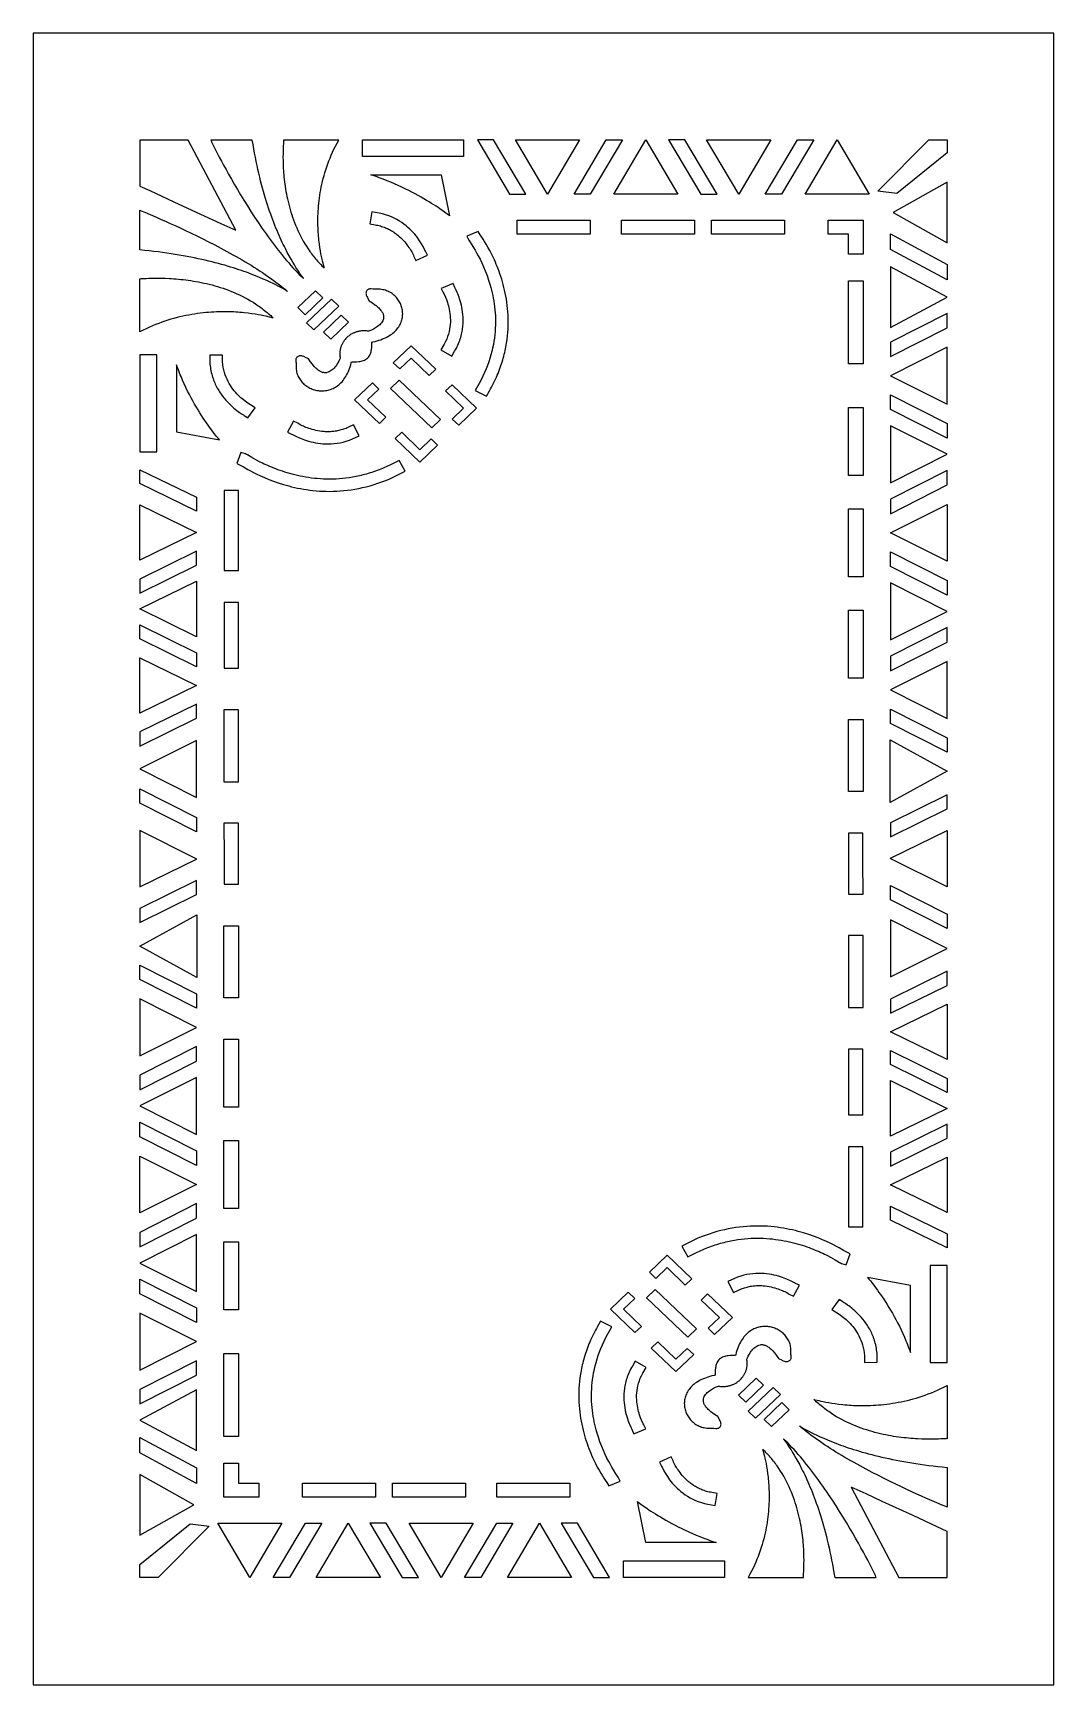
# Model space of a CAD drawing. Extents: x -191 to 191, y -309 to 309.
import ezdxf

# ---------------------------------------------------------------- set-up
doc = ezdxf.new("R2010")
doc.units = 0
doc.layers.add('LAYER_1', color=18, linetype='CONTINUOUS')

msp = doc.modelspace()

# ---------------------------------------------------------------- linework, layer by layer
at = {"layer": 'LAYER_1'}
for points in [[(-191, -309), (191, -309), (191, 309), (-191, 309)], [(-132.98, 268.98), (-150.98, 268.98), (-150.98, 251.77), (-147.25, 250.04), (-138.31, 245.9), (-126.73, 240.55), (-120.75, 237.8), (-115.07, 235.2)], [(-89.78, 217.18), (-89.84, 217.27), (-89.97, 217.45), (-90.43, 218.09), (-90.76, 218.54), (-91.14, 219.09), (-91.58, 219.73), (-92.07, 220.47), (-92.61, 221.3), (-93.19, 222.23), (-93.81, 223.26), (-94.46, 224.39), (-95.14, 225.61), (-95.86, 226.94), (-96.59, 228.36), (-96.97, 229.11), (-97.35, 229.89), (-97.73, 230.69), (-98.12, 231.52), (-98.51, 232.38), (-98.9, 233.26), (-99.29, 234.16), (-99.69, 235.1), (-100.09, 236.06), (-100.48, 237.04), (-100.88, 238.06), (-101.28, 239.1), (-101.68, 240.16), (-102.07, 241.26), (-102.46, 242.38), (-102.86, 243.53), (-103.24, 244.7), (-103.63, 245.9), (-104.01, 247.14), (-104.39, 248.39), (-104.76, 249.68), (-105.13, 250.99), (-105.49, 252.34), (-105.84, 253.71), (-106.19, 255.1), (-106.53, 256.53), (-106.87, 257.99), (-107.19, 259.47), (-107.51, 260.98), (-107.82, 262.53), (-108.12, 264.1), (-108.41, 265.7), (-108.68, 267.33), (-108.95, 268.98), (-124.49, 268.98), (-124.41, 268.76), (-124.23, 268.35), (-123.96, 267.76), (-123.59, 267.01), (-123.14, 266.1), (-122.61, 265.05), (-121.99, 263.85), (-121.3, 262.53), (-120.53, 261.09), (-119.69, 259.55), (-118.78, 257.9), (-117.81, 256.16), (-116.78, 254.34), (-115.69, 252.45), (-114.54, 250.5), (-113.34, 248.5), (-112.09, 246.46), (-110.8, 244.38), (-109.47, 242.28), (-108.09, 240.16), (-106.69, 238.04), (-105.97, 236.99), (-105.25, 235.93), (-104.51, 234.88), (-103.78, 233.83), (-103.03, 232.79), (-102.28, 231.76), (-101.53, 230.73), (-100.76, 229.72), (-100, 228.71), (-99.23, 227.72), (-98.45, 226.74), (-97.67, 225.77), (-96.89, 224.82), (-96.11, 223.89), (-95.32, 222.98), (-94.53, 222.08), (-93.74, 221.21), (-92.95, 220.35), (-92.16, 219.52), (-91.37, 218.71), (-90.57, 217.93)], [(-76.63, 268.98), (-97.27, 268.98), (-97.26, 268.85), (-97.28, 268.56), (-97.34, 267.53), (-97.38, 266.79), (-97.42, 265.93), (-97.45, 264.93), (-97.47, 263.83), (-97.48, 262.61), (-97.46, 261.28), (-97.42, 259.86), (-97.35, 258.36), (-97.3, 257.57), (-97.24, 256.77), (-97.17, 255.95), (-97.1, 255.11), (-97.01, 254.25), (-96.9, 253.38), (-96.79, 252.5), (-96.66, 251.6), (-96.52, 250.68), (-96.36, 249.76), (-96.19, 248.82), (-96.01, 247.88), (-95.81, 246.92), (-95.59, 245.96), (-95.35, 244.99), (-95.1, 244.01), (-94.82, 243.03), (-94.53, 242.04), (-94.22, 241.05), (-93.89, 240.06), (-93.53, 239.06), (-93.16, 238.07), (-92.76, 237.07), (-92.34, 236.08), (-91.9, 235.09), (-91.43, 234.1), (-90.94, 233.11), (-90.42, 232.13), (-89.88, 231.15), (-89.31, 230.19), (-88.72, 229.22), (-88.09, 228.27), (-87.44, 227.33), (-87.1, 226.86), (-86.76, 226.39), (-86.41, 225.93), (-86.05, 225.47), (-85.68, 225.02), (-85.31, 224.56), (-84.92, 224.11), (-84.54, 223.67), (-84.14, 223.22), (-83.73, 222.78), (-83.32, 222.35), (-82.9, 221.91), (-82.47, 221.49), (-82.03, 221.06), (-82.05, 221.17), (-82.11, 221.41), (-82.33, 222.27), (-82.49, 222.88), (-82.67, 223.6), (-82.86, 224.43), (-83.06, 225.36), (-83.26, 226.4), (-83.47, 227.53), (-83.66, 228.76), (-83.85, 230.08), (-83.93, 230.77), (-84.01, 231.48), (-84.09, 232.21), (-84.16, 232.97), (-84.22, 233.74), (-84.28, 234.53), (-84.32, 235.34), (-84.36, 236.16), (-84.38, 237.01), (-84.4, 237.87), (-84.41, 238.74), (-84.4, 239.64), (-84.38, 240.54), (-84.35, 241.47), (-84.3, 242.4), (-84.24, 243.35), (-84.16, 244.32), (-84.07, 245.29), (-83.96, 246.28), (-83.84, 247.28), (-83.69, 248.3), (-83.53, 249.32), (-83.35, 250.35), (-83.15, 251.39), (-82.92, 252.45), (-82.68, 253.51), (-82.41, 254.57), (-82.12, 255.65), (-81.81, 256.73), (-81.47, 257.82), (-81.11, 258.92), (-80.73, 260.02), (-80.31, 261.13), (-79.87, 262.24), (-79.41, 263.36), (-78.91, 264.48), (-78.39, 265.6), (-77.83, 266.73), (-77.25, 267.85)], [(-29.95, 269), (-29.95, 262.86), (-67.69, 262.86), (-67.69, 269)], [(-6.59, 248.76), (-18.67, 269), (-19.9, 269), (-24.74, 269), (-12.68, 248.76)], [(1.47, 248.76), (1.46, 248.76), (-10.52, 269), (1.46, 269), (1.47, 269), (1.47, 269), (13.45, 269), (1.47, 248.76)], [(11.42, 248.76), (23.49, 269), (24.73, 269), (29.56, 269), (17.51, 248.76)], [(38.31, 248.76), (26.33, 248.76), (38.31, 269), (50.3, 248.76)], [(64.97, 248.76), (52.9, 269), (51.66, 269), (46.83, 269), (58.88, 248.76)], [(64.97, 248.76), (52.9, 269), (51.66, 269), (46.83, 269), (58.88, 248.76)], [(73.03, 248.76), (73.03, 248.76), (61.05, 269), (73.03, 269), (73.03, 269), (73.03, 269), (85.02, 269), (73.03, 248.76)], [(82.99, 248.76), (95.06, 269), (96.3, 269), (101.13, 269), (89.07, 248.76)], [(109.88, 248.76), (97.9, 248.76), (109.88, 269), (121.87, 248.76)], [(144.17, 269), (151, 269), (151, 264.13), (132.16, 248.94), (125.06, 249.81)], [(-35.13, 240.65), (-35.8, 241.14), (-36.53, 241.67), (-37.52, 242.37), (-38.74, 243.21), (-39.44, 243.68), (-40.19, 244.18), (-41, 244.7), (-41.86, 245.25), (-42.77, 245.81), (-43.73, 246.39), (-44.74, 246.99), (-45.79, 247.6), (-46.89, 248.22), (-48.03, 248.84), (-49.21, 249.47), (-50.44, 250.1), (-51.7, 250.73), (-53, 251.36), (-54.33, 251.98), (-55.7, 252.59), (-57.1, 253.18), (-58.54, 253.77), (-60, 254.33), (-61.49, 254.88), (-62.25, 255.15), (-63.01, 255.41), (-63.78, 255.66), (-64.55, 255.9), (-38.3, 255.9)], [(130.81, 241.86), (130.81, 241.86), (151, 230.5), (151, 241.86), (151, 241.86), (151, 241.86), (151, 253.22), (130.81, 241.86)], [(-95.74, 212.3), (-95.84, 212.35), (-96.03, 212.46), (-96.72, 212.87), (-97.81, 213.5), (-98.51, 213.88), (-99.31, 214.31), (-100.21, 214.78), (-101.21, 215.28), (-102.32, 215.81), (-103.53, 216.38), (-104.85, 216.96), (-106.27, 217.57), (-107.8, 218.2), (-109.44, 218.84), (-110.31, 219.16), (-111.19, 219.49), (-112.11, 219.81), (-113.05, 220.14), (-114.02, 220.47), (-115.02, 220.8), (-116.05, 221.13), (-117.1, 221.45), (-118.18, 221.78), (-119.29, 222.1), (-120.43, 222.42), (-121.59, 222.74), (-122.79, 223.06), (-124.01, 223.37), (-125.26, 223.68), (-126.54, 223.98), (-127.85, 224.28), (-129.19, 224.58), (-130.55, 224.86), (-131.95, 225.14), (-133.37, 225.42), (-134.83, 225.69), (-136.31, 225.94), (-137.82, 226.2), (-139.36, 226.44), (-140.93, 226.67), (-142.53, 226.89), (-144.16, 227.11), (-145.82, 227.31), (-147.51, 227.5), (-149.23, 227.68), (-150.98, 227.85), (-151, 242.7), (-150.48, 242.47), (-149.18, 241.93), (-147.19, 241.08), (-144.59, 239.96), (-143.08, 239.3), (-141.45, 238.58), (-139.72, 237.8), (-137.87, 236.97), (-135.94, 236.08), (-133.93, 235.13), (-131.85, 234.14), (-129.71, 233.1), (-127.52, 232.02), (-125.29, 230.9), (-123.03, 229.74), (-120.75, 228.54), (-118.46, 227.31), (-116.18, 226.05), (-115.04, 225.41), (-113.91, 224.76), (-112.78, 224.1), (-111.66, 223.44), (-110.55, 222.78), (-109.44, 222.1), (-108.35, 221.43), (-107.27, 220.74), (-106.21, 220.06), (-105.15, 219.37), (-104.12, 218.67), (-103.1, 217.97), (-102.1, 217.27), (-101.12, 216.57), (-100.16, 215.86), (-99.23, 215.15), (-98.32, 214.44), (-97.43, 213.73), (-96.57, 213.01)], [(-45.08, 229.18), (-45.65, 230.17), (-46.34, 231.27), (-46.75, 231.86), (-47.2, 232.47), (-47.68, 233.09), (-48.2, 233.72), (-48.76, 234.36), (-49.37, 235), (-50.01, 235.64), (-50.7, 236.28), (-51.44, 236.9), (-52.22, 237.51), (-53.05, 238.1), (-53.93, 238.67), (-54.85, 239.21), (-55.83, 239.72), (-56.86, 240.19), (-57.93, 240.62), (-59.06, 241.01), (-60.24, 241.35), (-61.47, 241.63), (-64.2, 242.12), (-65.01, 237.61), (-62.98, 237.27), (-62.47, 237.18), (-61.97, 237.07), (-61.49, 236.95), (-61.02, 236.82), (-60.56, 236.68), (-60.11, 236.53), (-59.67, 236.38), (-59.24, 236.21), (-58.82, 236.04), (-58.41, 235.85), (-58.02, 235.66), (-57.63, 235.47), (-57.25, 235.26), (-56.88, 235.05), (-56.52, 234.84), (-56.17, 234.62), (-55.82, 234.39), (-55.49, 234.16), (-55.16, 233.92), (-54.85, 233.68), (-54.54, 233.43), (-54.24, 233.18), (-53.96, 232.94), (-53.39, 232.42), (-52.86, 231.9), (-52.37, 231.38), (-51.91, 230.85), (-51.48, 230.33), (-51.08, 229.82), (-50.71, 229.31), (-50.37, 228.82), (-50.07, 228.35), (-49.79, 227.9), (-49.54, 227.48), (-49.32, 227.09), (-48.95, 226.38), (-48.69, 225.84), (-48.49, 225.4), (-47.71, 223.91), (-43.43, 225.95), (-44.16, 227.34), (-44.34, 227.73)], [(17.51, 233.79), (-9.89, 233.79), (-9.89, 238.94), (17.51, 238.94)], [(56.52, 233.79), (29.18, 233.79), (29.18, 238.94), (56.52, 238.94)], [(90.21, 233.79), (62.82, 233.79), (62.82, 238.94), (90.21, 238.94)], [(114.16, 233.79), (106.47, 233.79), (106.47, 238.94), (119.55, 238.94), (119.55, 226.28), (114.16, 226.28)], [(-13.25, 198.34), (-13.2, 199.64), (-13.18, 200.93), (-13.2, 202.2), (-13.24, 203.45), (-13.32, 204.68), (-13.42, 205.9), (-13.55, 207.1), (-13.7, 208.28), (-13.88, 209.44), (-14.08, 210.57), (-14.3, 211.69), (-14.54, 212.79), (-14.79, 213.86), (-15.07, 214.92), (-15.35, 215.94), (-15.65, 216.95), (-15.97, 217.93), (-16.29, 218.89), (-16.62, 219.82), (-16.96, 220.73), (-17.31, 221.62), (-17.66, 222.47), (-18.01, 223.3), (-18.37, 224.11), (-18.73, 224.88), (-19.09, 225.63), (-19.45, 226.36), (-20.14, 227.7), (-20.81, 228.94), (-21.45, 230.05), (-22.04, 231.03), (-22.57, 231.88), (-23.02, 232.6), (-23.65, 233.55), (-24.43, 234.79), (-28.67, 233.03), (-27.94, 231.51), (-27.72, 231.16), (-27.09, 230.2), (-26.16, 228.74), (-25.62, 227.83), (-25.03, 226.79), (-24.4, 225.65), (-23.75, 224.39), (-23.09, 223.02), (-22.43, 221.55), (-21.77, 219.99), (-21.13, 218.33), (-20.53, 216.57), (-19.96, 214.73), (-19.69, 213.78), (-19.44, 212.81), (-19.2, 211.82), (-18.98, 210.81), (-18.78, 209.78), (-18.6, 208.73), (-18.44, 207.67), (-18.3, 206.59), (-18.18, 205.49), (-18.08, 204.37), (-18.02, 203.24), (-17.97, 202.09), (-17.96, 200.93), (-17.98, 199.76), (-18.03, 198.57), (-18.1, 197.36), (-18.22, 196.14), (-18.36, 194.91), (-18.55, 193.67), (-18.77, 192.42), (-19.03, 191.15), (-19.33, 189.87), (-19.67, 188.59), (-20.05, 187.29), (-20.48, 185.98), (-20.95, 184.66), (-21.47, 183.34), (-22.04, 182), (-22.65, 180.66), (-23.32, 179.31), (-24.04, 177.95), (-25.52, 175.33), (-21.35, 173.14), (-20.22, 175.1), (-19.81, 175.84), (-19.41, 176.57), (-19.03, 177.31), (-18.66, 178.04), (-18.3, 178.77), (-17.96, 179.5), (-17.63, 180.23), (-17.32, 180.96), (-17.02, 181.69), (-16.73, 182.41), (-16.45, 183.13), (-16.19, 183.85), (-15.94, 184.57), (-15.7, 185.28), (-15.47, 185.99), (-15.26, 186.71), (-15.05, 187.41), (-14.86, 188.12), (-14.68, 188.82), (-14.51, 189.52), (-14.35, 190.22), (-14.21, 190.91), (-14.07, 191.6), (-13.94, 192.29), (-13.83, 192.99), (-13.63, 194.34), (-13.46, 195.69), (-13.34, 197.02)], [(129.78, 233.83), (151, 222.39), (151, 221.22), (151, 216.64), (129.78, 228.07)], [(-150.98, 197.24), (-150.98, 217.1), (-150.85, 217.1), (-150.55, 217.11), (-149.47, 217.17), (-148.71, 217.21), (-147.81, 217.25), (-146.78, 217.28), (-145.62, 217.3), (-144.36, 217.3), (-142.98, 217.29), (-141.51, 217.25), (-139.94, 217.18), (-139.13, 217.13), (-138.29, 217.08), (-137.44, 217.01), (-136.57, 216.93), (-135.68, 216.85), (-134.77, 216.75), (-133.85, 216.64), (-132.92, 216.52), (-131.97, 216.38), (-131.01, 216.23), (-130.04, 216.07), (-129.05, 215.89), (-128.06, 215.69), (-127.06, 215.48), (-126.05, 215.25), (-125.04, 215.01), (-124.02, 214.75), (-122.99, 214.47), (-121.96, 214.17), (-120.93, 213.85), (-119.9, 213.51), (-118.86, 213.15), (-117.83, 212.76), (-116.8, 212.36), (-115.77, 211.93), (-114.74, 211.48), (-113.71, 211.01), (-112.69, 210.51), (-111.68, 209.99), (-110.67, 209.44), (-109.67, 208.87), (-108.68, 208.27), (-107.7, 207.64), (-106.73, 206.98), (-106.25, 206.65), (-105.78, 206.3), (-105.3, 205.95), (-104.83, 205.59), (-104.36, 205.22), (-103.9, 204.84), (-103.44, 204.46), (-102.98, 204.07), (-102.53, 203.67), (-102.08, 203.27), (-101.63, 202.86), (-101.19, 202.43), (-101.31, 202.45), (-101.56, 202.51), (-102.45, 202.73), (-103.08, 202.88), (-103.83, 203.05), (-104.69, 203.23), (-105.66, 203.42), (-106.74, 203.62), (-107.92, 203.81), (-109.19, 204), (-110.56, 204.18), (-112.02, 204.34), (-112.78, 204.42), (-113.56, 204.48), (-114.36, 204.54), (-115.18, 204.59), (-116.02, 204.64), (-116.88, 204.67), (-117.76, 204.7), (-118.65, 204.72), (-119.56, 204.72), (-120.49, 204.71), (-121.43, 204.7), (-122.39, 204.66), (-123.37, 204.62), (-124.35, 204.56), (-125.36, 204.49), (-126.37, 204.4), (-127.4, 204.29), (-128.44, 204.17), (-129.49, 204.03), (-130.55, 203.88), (-131.62, 203.7), (-132.71, 203.51), (-133.8, 203.29), (-134.9, 203.06), (-136.01, 202.8), (-137.13, 202.52), (-138.26, 202.22), (-139.39, 201.9), (-140.53, 201.55), (-141.67, 201.18), (-142.82, 200.78), (-143.98, 200.36), (-145.14, 199.91), (-146.3, 199.43), (-147.47, 198.93), (-148.64, 198.39), (-149.81, 197.83)], [(129.78, 210.15), (129.78, 198.79), (151, 210.15), (129.78, 221.5)], [(-52.7, 204.41), (-52.74, 204.86), (-52.79, 205.29), (-52.87, 205.73), (-52.96, 206.16), (-53.08, 206.59), (-53.22, 207), (-53.38, 207.42), (-53.56, 207.82), (-53.75, 208.21), (-53.97, 208.6), (-54.2, 208.98), (-54.45, 209.34), (-54.72, 209.69), (-55.01, 210.03), (-55.31, 210.36), (-55.63, 210.68), (-55.97, 210.97), (-56.32, 211.26), (-56.68, 211.53), (-57.06, 211.78), (-57.46, 212.01), (-57.87, 212.22), (-58.29, 212.42), (-58.72, 212.59), (-59.17, 212.75), (-59.63, 212.88), (-60.1, 212.99), (-60.58, 213.07), (-61.08, 213.14), (-61.58, 213.17), (-62.09, 213.18), (-62.61, 213.17), (-63.07, 213.13), (-63.34, 213.16), (-63.7, 213.21), (-64.51, 213.29), (-64.96, 213.27), (-65.2, 213.23), (-65.43, 213.16), (-65.66, 213.05), (-65.88, 212.9), (-66.07, 212.71), (-66.21, 212.48), (-66.33, 212.2), (-66.4, 211.93), (-66.42, 211.65), (-66.41, 211.39), (-66.37, 211.13), (-66.3, 210.88), (-66.13, 210.43), (-65.91, 210.01), (-65.69, 209.63), (-65.25, 208.8), (-64.03, 208.04), (-63.08, 207.38), (-62.67, 207.06), (-62.28, 206.75), (-61.93, 206.44), (-61.61, 206.14), (-61.32, 205.84), (-61.06, 205.55), (-60.83, 205.26), (-60.62, 204.98), (-60.44, 204.71), (-60.29, 204.45), (-60.16, 204.19), (-60.05, 203.94), (-59.97, 203.69), (-59.9, 203.45), (-59.86, 203.22), (-59.83, 202.99), (-59.82, 202.77), (-59.83, 202.56), (-59.85, 202.34), (-59.89, 202.14), (-60, 201.72), (-60.17, 201.33), (-60.39, 200.94), (-60.66, 200.57), (-60.96, 200.22), (-61.3, 199.88), (-61.66, 199.55), (-62.05, 199.25), (-62.45, 198.96), (-62.85, 198.7), (-63.26, 198.46), (-63.66, 198.25), (-64.41, 197.89), (-65.05, 197.63), (-65.51, 197.48), (-65.62, 197.45), (-65.91, 197.5), (-66.19, 197.53), (-66.48, 197.56), (-66.76, 197.58), (-67.04, 197.59), (-67.32, 197.59), (-67.6, 197.58), (-67.88, 197.57), (-68.15, 197.54), (-68.42, 197.51), (-68.69, 197.47), (-68.96, 197.43), (-69.22, 197.37), (-69.49, 197.31), (-69.74, 197.24), (-70, 197.17), (-70.25, 197.08), (-70.5, 196.99), (-70.74, 196.9), (-70.99, 196.79), (-71.46, 196.57), (-71.91, 196.32), (-72.35, 196.04), (-72.77, 195.74), (-73.17, 195.42), (-73.56, 195.08), (-73.92, 194.72), (-74.25, 194.33), (-74.57, 193.93), (-74.86, 193.52), (-75, 193.3), (-75.13, 193.08), (-75.25, 192.86), (-75.36, 192.63), (-75.47, 192.4), (-75.58, 192.17), (-75.67, 191.93), (-75.76, 191.69), (-75.84, 191.45), (-75.91, 191.21), (-75.98, 190.96), (-76.04, 190.71), (-76.09, 190.45), (-76.13, 190.19), (-76.16, 189.94), (-76.19, 189.67), (-76.2, 189.41), (-76.21, 189.15), (-76.21, 188.88), (-76.2, 188.61), (-76.19, 188.34), (-76.16, 188.07), (-76.12, 187.79), (-76.08, 187.52), (-76.12, 187.37), (-76.29, 186.91), (-76.57, 186.29), (-76.96, 185.57), (-77.45, 184.79), (-77.72, 184.4), (-78.02, 184.02), (-78.33, 183.65), (-78.67, 183.3), (-79.02, 182.98), (-79.4, 182.7), (-79.78, 182.45), (-80.18, 182.24), (-80.59, 182.08), (-81.02, 181.97), (-81.23, 181.94), (-81.45, 181.92), (-81.68, 181.92), (-81.91, 181.93), (-82.14, 181.96), (-82.38, 182), (-82.63, 182.06), (-82.89, 182.15), (-83.15, 182.25), (-83.42, 182.37), (-83.69, 182.52), (-83.98, 182.69), (-84.27, 182.89), (-84.57, 183.11), (-84.87, 183.36), (-85.18, 183.64), (-85.5, 183.95), (-85.82, 184.29), (-86.49, 185.06), (-87.17, 185.96), (-87.98, 187.13), (-88.47, 187.35), (-88.84, 187.54), (-89.68, 187.96), (-90.16, 188.13), (-90.42, 188.19), (-90.69, 188.23), (-90.97, 188.24), (-91.26, 188.22), (-91.55, 188.15), (-91.84, 188.04), (-92.07, 187.9), (-92.28, 187.72), (-92.43, 187.52), (-92.55, 187.3), (-92.62, 187.08), (-92.66, 186.85), (-92.68, 186.43), (-92.65, 186.02), (-92.6, 185.64), (-92.52, 185.04), (-92.56, 184.61), (-92.57, 184.11), (-92.56, 183.63), (-92.52, 183.15), (-92.46, 182.68), (-92.37, 182.22), (-92.25, 181.77), (-92.12, 181.34), (-91.96, 180.91), (-91.77, 180.5), (-91.57, 180.09), (-91.35, 179.7), (-91.1, 179.33), (-90.84, 178.97), (-90.56, 178.62), (-90.27, 178.28), (-89.96, 177.96), (-89.63, 177.66), (-89.29, 177.37), (-88.93, 177.1), (-88.56, 176.84), (-88.18, 176.6), (-87.79, 176.38), (-87.39, 176.17), (-86.98, 175.98), (-86.56, 175.81), (-86.13, 175.66), (-85.69, 175.53), (-85.25, 175.41), (-84.8, 175.32), (-84.34, 175.25), (-83.88, 175.19), (-83.42, 175.16), (-82.95, 175.15), (-82.48, 175.16), (-82.01, 175.19), (-81.54, 175.24), (-81.07, 175.32), (-80.61, 175.42), (-80.14, 175.55), (-79.68, 175.69), (-79.22, 175.87), (-78.76, 176.06), (-78.31, 176.29), (-77.87, 176.54), (-77.43, 176.81), (-77, 177.11), (-76.59, 177.43), (-76.18, 177.79), (-75.78, 178.16), (-75.39, 178.57), (-75.02, 179), (-74.66, 179.46), (-74.31, 179.95), (-73.97, 180.47), (-73.66, 181.01), (-73.35, 181.58), (-73.07, 182.18), (-72.8, 182.81), (-72.55, 183.47), (-72.32, 184.16), (-72.1, 184.88), (-71.91, 185.63), (-71.83, 185.98), (-71.59, 185.98), (-70.82, 185.99), (-69.98, 186.02), (-69.11, 186.09), (-68.67, 186.15), (-68.23, 186.23), (-67.79, 186.33), (-67.37, 186.47), (-66.95, 186.64), (-66.55, 186.84), (-66.17, 187.09), (-65.82, 187.39), (-65.5, 187.73), (-65.23, 188.1), (-65, 188.49), (-64.82, 188.9), (-64.66, 189.33), (-64.54, 189.76), (-64.44, 190.2), (-64.36, 190.65), (-64.26, 191.51), (-64.22, 192.35), (-64.19, 193.38), (-63.83, 193.45), (-63.03, 193.63), (-62.27, 193.83), (-61.54, 194.05), (-60.84, 194.28), (-60.18, 194.54), (-59.54, 194.81), (-58.93, 195.1), (-58.36, 195.4), (-57.81, 195.72), (-57.29, 196.05), (-56.81, 196.39), (-56.35, 196.75), (-55.92, 197.11), (-55.51, 197.49), (-55.14, 197.88), (-54.79, 198.28), (-54.48, 198.69), (-54.18, 199.11), (-53.92, 199.53), (-53.68, 199.96), (-53.47, 200.39), (-53.29, 200.83), (-53.13, 201.28), (-53, 201.72), (-52.89, 202.17), (-52.8, 202.62), (-52.74, 203.07), (-52.71, 203.52), (-52.69, 203.97)], [(-82.56, 209.95), (-85.31, 212.58), (-91.94, 206.26), (-89.18, 203.63)], [(-38.44, 190.44), (-34.33, 188.15), (-33.24, 189.93), (-32.91, 190.51), (-32.6, 191.09), (-32.3, 191.67), (-32.03, 192.26), (-31.78, 192.84), (-31.55, 193.42), (-31.33, 194), (-31.14, 194.57), (-30.96, 195.15), (-30.8, 195.72), (-30.66, 196.29), (-30.53, 196.85), (-30.42, 197.41), (-30.33, 197.96), (-30.25, 198.51), (-30.18, 199.06), (-30.13, 199.6), (-30.09, 200.13), (-30.07, 200.66), (-30.06, 201.18), (-30.05, 201.7), (-30.06, 202.2), (-30.08, 202.72), (-30.15, 203.68), (-30.26, 204.63), (-30.39, 205.54), (-30.55, 206.42), (-30.74, 207.25), (-30.94, 208.05), (-31.16, 208.81), (-31.38, 209.53), (-31.61, 210.2), (-31.84, 210.83), (-32.07, 211.41), (-32.3, 211.95), (-32.71, 212.84), (-33.04, 213.51), (-33.22, 213.86), (-33.85, 215.26), (-38.23, 213.44), (-37.55, 211.95), (-37.35, 211.55), (-36.71, 210.19), (-36.33, 209.27), (-35.94, 208.16), (-35.75, 207.56), (-35.57, 206.93), (-35.4, 206.26), (-35.24, 205.55), (-35.11, 204.82), (-35, 204.07), (-34.91, 203.29), (-34.86, 202.49), (-34.83, 201.66), (-34.84, 200.82), (-34.89, 199.96), (-34.99, 199.08), (-35.13, 198.19), (-35.32, 197.29), (-35.56, 196.38), (-35.86, 195.46), (-36.22, 194.52), (-36.64, 193.59), (-37.13, 192.64)], [(114.16, 185.27), (114.16, 216.25), (119.55, 216.25), (119.55, 185.27)], [(-76.56, 206.86), (-79.32, 209.49), (-88.7, 200.54), (-85.94, 197.91)], [(129.78, 187.94), (151, 198.67), (151, 199.77), (151, 204.07), (129.78, 193.35)], [(-82.37, 197.14), (-79.62, 194.51), (-72.99, 200.83), (-75.75, 203.46)], [(-42.74, 180.93), (-40.31, 183.25), (-49.55, 192.03), (-56.21, 185.66), (-53.78, 183.35), (-49.54, 187.4)], [(-151, 152.3), (-144.62, 152.3), (-144.62, 188.63), (-151, 188.63)], [(-120.14, 188.55), (-124.89, 188.49), (-124.86, 186.44), (-124.83, 185.78), (-124.79, 185.13), (-124.72, 184.48), (-124.64, 183.85), (-124.54, 183.23), (-124.43, 182.61), (-124.3, 182.01), (-124.16, 181.42), (-124, 180.84), (-123.83, 180.28), (-123.64, 179.72), (-123.45, 179.18), (-123.24, 178.64), (-123.02, 178.12), (-122.79, 177.61), (-122.55, 177.11), (-122.31, 176.62), (-122.05, 176.15), (-121.79, 175.68), (-121.52, 175.23), (-121.24, 174.79), (-120.96, 174.36), (-120.66, 173.93), (-120.08, 173.13), (-119.48, 172.37), (-118.88, 171.66), (-118.26, 170.99), (-117.65, 170.36), (-117.05, 169.77), (-116.45, 169.23), (-115.87, 168.72), (-115.31, 168.26), (-114.77, 167.84), (-114.26, 167.45), (-113.77, 167.1), (-112.95, 166.54), (-112.3, 166.13), (-111.96, 165.91), (-110.66, 165.03), (-107.89, 168.74), (-109.27, 169.68), (-109.67, 169.92), (-110.95, 170.77), (-111.77, 171.38), (-112.71, 172.14), (-113.19, 172.56), (-113.69, 173.01), (-114.2, 173.51), (-114.71, 174.03), (-115.22, 174.59), (-115.72, 175.18), (-116.22, 175.81), (-116.7, 176.47), (-117.16, 177.16), (-117.61, 177.89), (-118.03, 178.65), (-118.42, 179.45), (-118.78, 180.28), (-119.11, 181.15), (-119.39, 182.05), (-119.63, 182.99), (-119.83, 183.96), (-119.97, 184.97), (-120.06, 186.03)], [(129.78, 180.78), (129.78, 180.78), (151, 170.13), (151, 180.78), (151, 180.78), (151, 180.78), (151, 191.43), (129.78, 180.78)], [(-121.28, 156.76), (-121.79, 157.4), (-122.35, 158.1), (-123.08, 159.04), (-123.96, 160.21), (-124.46, 160.87), (-124.98, 161.59), (-125.52, 162.36), (-126.1, 163.18), (-126.69, 164.05), (-127.3, 164.96), (-127.92, 165.92), (-128.56, 166.93), (-129.21, 167.98), (-129.87, 169.07), (-130.53, 170.19), (-131.19, 171.36), (-131.85, 172.56), (-132.5, 173.8), (-133.15, 175.08), (-133.79, 176.38), (-134.42, 177.72), (-135.03, 179.09), (-135.63, 180.48), (-135.91, 181.19), (-136.2, 181.91), (-136.48, 182.63), (-136.75, 183.35), (-137.01, 184.09), (-137.27, 184.83), (-137.27, 159.79)], [(-61.59, 175.82), (-64.03, 178.12), (-70.67, 171.72), (-61.4, 162.98), (-58.99, 165.3), (-65.81, 171.75)], [(-57.19, 176.02), (-41.81, 161.35), (-38.58, 164.44), (-53.95, 179.11)], [(-25.02, 168.64), (-34.23, 177.45), (-36.66, 175.14), (-29.88, 168.65), (-34.13, 164.6), (-31.71, 162.29)], [(129.78, 173.62), (151, 162.89), (151, 161.79), (151, 157.49), (129.78, 168.21)], [(114.16, 143.5), (114.16, 168.97), (119.55, 168.97), (119.55, 143.5)], [(-71.09, 162.38), (-72.94, 161.51), (-73.41, 161.3), (-73.88, 161.11), (-74.35, 160.94), (-74.81, 160.78), (-75.27, 160.63), (-75.72, 160.5), (-76.17, 160.38), (-76.62, 160.27), (-77.07, 160.18), (-77.51, 160.1), (-77.95, 160.03), (-78.39, 159.97), (-78.82, 159.92), (-79.25, 159.88), (-79.67, 159.86), (-80.09, 159.84), (-80.51, 159.83), (-80.92, 159.83), (-81.33, 159.84), (-81.74, 159.86), (-82.14, 159.88), (-82.54, 159.92), (-82.91, 159.96), (-83.7, 160.06), (-84.44, 160.19), (-85.16, 160.33), (-85.86, 160.5), (-86.53, 160.68), (-87.17, 160.87), (-87.77, 161.07), (-88.35, 161.28), (-88.89, 161.49), (-89.39, 161.7), (-89.85, 161.9), (-90.26, 162.09), (-91, 162.46), (-91.55, 162.75), (-91.98, 162.99), (-93.53, 163.76), (-95.74, 159.72), (-94.28, 158.99), (-93.9, 158.78), (-92.41, 158.02), (-91.34, 157.54), (-90.1, 157.04), (-89.4, 156.79), (-88.67, 156.55), (-87.9, 156.31), (-87.09, 156.09), (-86.24, 155.89), (-85.36, 155.71), (-84.44, 155.56), (-83.49, 155.43), (-82.51, 155.34), (-81.5, 155.29), (-80.47, 155.27), (-79.41, 155.31), (-78.33, 155.39), (-77.22, 155.52), (-76.1, 155.72), (-74.96, 155.97), (-73.81, 156.29), (-72.65, 156.68), (-71.48, 157.14), (-68.97, 158.27)], [(151, 151.4), (129.78, 162.05), (129.78, 151.4), (129.78, 140.75)], [(-53.05, 159.64), (-55.49, 157.34), (-46.32, 148.49), (-39.61, 154.82), (-42.02, 157.15), (-46.29, 153.12)], [(-113.23, 152.13), (-114.75, 147.95), (-113.47, 147.38), (-113.27, 147.27), (-112.26, 146.66), (-110.67, 145.75), (-109.66, 145.2), (-108.53, 144.61), (-107.27, 143.99), (-105.89, 143.34), (-104.39, 142.68), (-102.78, 142.02), (-101.06, 141.36), (-99.23, 140.72), (-97.3, 140.12), (-95.28, 139.55), (-94.23, 139.28), (-93.16, 139.03), (-92.06, 138.79), (-90.95, 138.57), (-89.81, 138.37), (-88.66, 138.18), (-87.48, 138.02), (-86.28, 137.88), (-85.06, 137.76), (-83.83, 137.66), (-82.57, 137.6), (-81.3, 137.55), (-80.01, 137.54), (-78.71, 137.56), (-77.39, 137.6), (-76.05, 137.68), (-74.7, 137.8), (-73.33, 137.95), (-71.95, 138.13), (-70.56, 138.36), (-69.15, 138.62), (-67.74, 138.92), (-66.31, 139.26), (-64.87, 139.65), (-63.42, 140.08), (-61.96, 140.56), (-60.49, 141.08), (-59.02, 141.65), (-57.53, 142.27), (-56.04, 142.94), (-54.54, 143.66), (-51.74, 145.1), (-54.04, 149.11), (-56.06, 148.05), (-56.76, 147.7), (-57.45, 147.36), (-58.14, 147.03), (-58.82, 146.72), (-59.51, 146.42), (-60.19, 146.13), (-60.87, 145.85), (-61.55, 145.58), (-62.23, 145.32), (-62.9, 145.08), (-63.57, 144.85), (-64.24, 144.62), (-64.9, 144.41), (-65.57, 144.21), (-66.23, 144.02), (-66.88, 143.84), (-67.54, 143.67), (-68.19, 143.5), (-68.84, 143.35), (-69.49, 143.21), (-70.13, 143.08), (-70.77, 142.95), (-71.41, 142.84), (-72.05, 142.73), (-72.67, 142.64), (-73.94, 142.47), (-75.18, 142.33), (-76.41, 142.23), (-77.63, 142.16), (-78.83, 142.11), (-80.02, 142.1), (-81.19, 142.11), (-82.35, 142.15), (-83.5, 142.21), (-84.63, 142.3), (-85.74, 142.4), (-86.84, 142.53), (-87.92, 142.68), (-88.98, 142.85), (-90.02, 143.04), (-91.05, 143.24), (-92.06, 143.46), (-93.04, 143.69), (-94.01, 143.94), (-94.95, 144.2), (-95.88, 144.46), (-96.78, 144.74), (-97.66, 145.03), (-98.52, 145.32), (-99.35, 145.62), (-100.16, 145.92), (-100.95, 146.22), (-101.71, 146.53), (-102.44, 146.84), (-103.15, 147.15), (-103.83, 147.45), (-104.49, 147.75), (-105.1, 148.05), (-106.28, 148.63), (-107.33, 149.18), (-108.26, 149.69), (-109.07, 150.15), (-109.75, 150.54), (-110.77, 151.15), (-111.15, 151.37), (-111.54, 151.57)], [(-129.78, 130.1), (-151, 140.45), (-151, 141.51), (-151, 145.65), (-129.78, 135.32)], [(129.78, 129.18), (151, 139.92), (151, 141.01), (151, 145.31), (129.78, 134.6)], [(-114.09, 107.98), (-114.09, 137.85), (-119.49, 137.85), (-119.49, 107.98)], [(-129.78, 122.14), (-129.78, 122.13), (-151, 111.77), (-151, 122.13), (-151, 122.14), (-151, 122.14), (-151, 132.51), (-129.78, 122.14)], [(114.16, 105.57), (114.16, 131.04), (119.55, 131.04), (119.55, 105.57)], [(129.78, 122.02), (129.78, 122.02), (151, 132.67), (151, 122.02), (151, 122.02), (151, 122.02), (151, 111.37), (129.78, 122.02)], [(-129.78, 115.16), (-151, 104.72), (-151, 103.65), (-151, 99.47), (-129.78, 109.9)], [(129.78, 114.86), (151, 104.13), (151, 103.03), (151, 98.73), (129.78, 109.45)], [(-129.78, 93.54), (-129.78, 83.17), (-151, 93.54), (-129.78, 103.9)], [(129.78, 92.64), (129.78, 81.99), (151, 92.64), (129.78, 103.29)], [(-114.09, 71.41), (-114.09, 95.97), (-119.49, 95.97), (-119.49, 71.41)], [(114.16, 67.63), (114.16, 93.1), (119.55, 93.1), (119.55, 67.63)], [(-129.78, 71.91), (-151, 82.35), (-151, 83.42), (-151, 87.61), (-129.78, 77.17)], [(129.78, 70.42), (151, 81.16), (151, 82.25), (151, 86.55), (129.78, 75.84)], [(-129.78, 64.93), (-129.78, 64.93), (-151, 54.56), (-151, 64.93), (-151, 64.93), (-151, 64.94), (-151, 75.31), (-129.78, 64.94)], [(129.78, 63.26), (129.78, 63.26), (151, 52.61), (151, 63.26), (151, 63.26), (151, 63.27), (151, 73.92), (129.78, 63.27)], [(-129.78, 57.96), (-151, 47.52), (-151, 46.45), (-151, 42.26), (-129.78, 52.69)], [(-119.55, 42.31), (-119.55, 42.21), (-119.55, 28.83), (-114.16, 28.83), (-114.16, 42.21), (-114.16, 42.31), (-114.16, 42.4), (-114.16, 55.78), (-119.55, 55.78), (-119.55, 42.4)], [(129.78, 56.1), (151, 45.37), (151, 44.27), (151, 39.98), (129.78, 50.69)], [(114.16, 38.77), (114.16, 38.86), (114.16, 52.24), (119.55, 52.24), (119.55, 38.86), (119.55, 38.77), (119.55, 38.68), (119.55, 25.3), (114.16, 25.3), (114.16, 38.68)], [(-129.78, 33.7), (-129.78, 44.36), (-151, 33.7), (-129.78, 23.05)], [(129.68, 32.83), (129.68, 44.54), (151, 32.83), (129.68, 21.12)], [(-129.78, 10.12), (-151, 20.85), (-151, 21.95), (-151, 26.25), (-129.78, 15.53)], [(129.78, 8.26), (151, 18.71), (151, 19.78), (151, 23.96), (129.78, 13.53)], [(-119.53, 0.12), (-119.53, -0.86), (-119.49, -9.42), (-114.09, -9.42), (-114.14, -0.86), (-114.14, 0.12), (-114.14, 1.1), (-114.16, 13.44), (-119.55, 13.44), (-119.53, 1.1)], [(-151, 0.12), (-151, 0.01), (-151, 0), (-151, 0), (-151, 0), (-151, -0.01), (-151, -0.03), (-151, -0.04), (-151, -0.04), (-151, -0.04), (-151, -0.05), (-151, -10.41), (-129.78, -0.05), (-129.78, -0.04), (-129.78, -0.04), (-129.78, -0.04), (-129.78, -0.04), (-129.78, -0.03), (-129.8, -0.01), (-129.78, 0), (-129.78, 0), (-129.78, 0), (-129.78, 0), (-129.78, 0.01), (-130.01, 0.12), (-151, 10.66)], [(114.14, 0.12), (114.14, -0.85), (114.16, -13.2), (119.55, -13.2), (119.53, -0.85), (119.53, 0.12), (119.53, 1.1), (119.49, 9.67), (114.09, 9.67), (114.14, 1.1)], [(130.01, 0.12), (129.78, 0.24), (129.78, 0.24), (129.78, 0.24), (129.78, 0.25), (129.78, 0.25), (129.8, 0.26), (129.78, 0.28), (129.78, 0.28), (129.78, 0.28), (129.78, 0.29), (129.78, 0.29), (129.78, 0.29), (151, 10.66), (151, 0.29), (151, 0.29), (151, 0.28), (151, 0.28), (151, 0.28), (151, 0.25), (151, 0.25), (151, 0.24), (151, 0.24), (151, 0.24), (151, 0.12), (151, -10.41)], [(-129.78, -8.02), (-151, -18.46), (-151, -19.53), (-151, -23.71), (-129.78, -13.28)], [(129.78, -9.88), (151, -20.61), (151, -21.71), (151, -26), (129.78, -15.29)], [(-129.68, -32.58), (-129.68, -44.29), (-151, -32.58), (-129.68, -20.88)], [(129.78, -33.46), (129.78, -44.11), (151, -33.46), (129.78, -22.81)], [(-114.16, -38.53), (-114.16, -38.62), (-114.16, -52), (-119.55, -52), (-119.55, -38.62), (-119.55, -38.53), (-119.55, -38.43), (-119.55, -25.05), (-114.16, -25.05), (-114.16, -38.43)], [(119.55, -42.06), (119.55, -41.97), (119.55, -28.59), (114.16, -28.59), (114.16, -41.97), (114.16, -42.06), (114.16, -42.16), (114.16, -55.54), (119.55, -55.54), (119.55, -42.16)], [(-129.78, -55.86), (-151, -45.13), (-151, -44.03), (-151, -39.73), (-129.78, -50.45)], [(129.78, -57.72), (151, -47.27), (151, -46.2), (151, -42.02), (129.78, -52.45)], [(-129.78, -63.02), (-129.78, -63.02), (-151, -52.37), (-151, -63.02), (-151, -63.02), (-151, -63.02), (-151, -73.67), (-129.78, -63.02)], [(129.78, -64.69), (129.78, -64.69), (151, -54.32), (151, -64.69), (151, -64.69), (151, -64.69), (151, -75.06), (129.78, -64.69)], [(-114.16, -67.39), (-114.16, -92.86), (-119.55, -92.86), (-119.55, -67.39)], [(-129.78, -70.18), (-151, -80.91), (-151, -82.01), (-151, -86.31), (-129.78, -75.59)], [(114.09, -71.17), (114.09, -95.72), (119.49, -95.72), (119.49, -71.17)], [(129.78, -71.66), (151, -82.11), (151, -83.18), (151, -87.36), (129.78, -76.93)], [(-129.78, -92.4), (-129.78, -81.75), (-151, -92.4), (-129.78, -103.05)], [(129.78, -93.29), (129.78, -82.92), (151, -93.29), (129.78, -103.66)], [(-129.78, -114.62), (-151, -103.89), (-151, -102.79), (-151, -98.49), (-129.78, -109.21)], [(129.78, -114.92), (151, -104.47), (151, -103.4), (151, -99.22), (129.78, -109.65)], [(-129.78, -121.78), (-129.78, -121.78), (-151, -132.43), (-151, -121.78), (-151, -121.78), (-151, -121.78), (-151, -111.13), (-129.78, -121.78)], [(-114.16, -105.32), (-114.16, -130.79), (-119.55, -130.79), (-119.55, -105.32)], [(114.09, -107.74), (114.09, -137.61), (119.49, -137.61), (119.49, -107.74)], [(129.78, -121.89), (129.78, -121.89), (151, -111.52), (151, -121.89), (151, -121.89), (151, -121.89), (151, -132.26), (129.78, -121.89)], [(-129.78, -128.94), (-151, -139.67), (-151, -140.77), (-151, -145.07), (-129.78, -134.35)], [(129.78, -129.86), (151, -140.21), (151, -141.27), (151, -145.41), (129.78, -135.08)], [(-151, -151.16), (-129.78, -161.81), (-129.78, -151.16), (-129.78, -140.51)], [(113.23, -151.88), (114.75, -147.71), (113.47, -147.14), (113.27, -147.02), (112.26, -146.42), (110.67, -145.51), (109.66, -144.96), (108.53, -144.37), (107.27, -143.74), (105.89, -143.1), (104.39, -142.44), (102.78, -141.77), (101.06, -141.12), (99.23, -140.48), (97.3, -139.87), (95.28, -139.3), (94.23, -139.04), (93.16, -138.78), (92.06, -138.55), (90.95, -138.33), (89.81, -138.12), (88.66, -137.94), (87.48, -137.78), (86.28, -137.63), (85.06, -137.51), (83.83, -137.42), (82.57, -137.35), (81.3, -137.31), (80.01, -137.3), (78.71, -137.31), (77.39, -137.36), (76.05, -137.44), (74.7, -137.56), (73.33, -137.7), (71.95, -137.89), (70.56, -138.11), (69.15, -138.37), (67.74, -138.68), (66.31, -139.02), (64.87, -139.41), (63.42, -139.84), (61.96, -140.31), (60.49, -140.84), (59.02, -141.41), (57.53, -142.03), (56.04, -142.7), (54.54, -143.42), (51.74, -144.86), (54.04, -148.86), (56.06, -147.81), (56.76, -147.46), (57.45, -147.12), (58.14, -146.79), (58.82, -146.48), (59.51, -146.17), (60.19, -145.88), (60.87, -145.6), (61.55, -145.34), (62.23, -145.08), (62.9, -144.84), (63.57, -144.6), (64.24, -144.38), (64.9, -144.17), (65.57, -143.97), (66.23, -143.77), (66.88, -143.59), (67.54, -143.42), (68.19, -143.26), (68.84, -143.11), (69.49, -142.97), (70.13, -142.83), (70.77, -142.71), (71.41, -142.59), (72.05, -142.49), (72.67, -142.39), (73.94, -142.22), (75.18, -142.09), (76.41, -141.98), (77.63, -141.91), (78.83, -141.87), (80.02, -141.85), (81.19, -141.87), (82.35, -141.9), (83.5, -141.97), (84.63, -142.05), (85.74, -142.16), (86.84, -142.29), (87.92, -142.44), (88.98, -142.61), (90.02, -142.8), (91.05, -143), (92.06, -143.22), (93.04, -143.45), (94.01, -143.7), (94.95, -143.95), (95.88, -144.22), (96.78, -144.5), (97.66, -144.78), (98.52, -145.07), (99.35, -145.37), (100.16, -145.67), (100.95, -145.98), (101.71, -146.29), (102.44, -146.59), (103.15, -146.9), (103.83, -147.21), (104.49, -147.51), (105.1, -147.81), (106.28, -148.39), (107.33, -148.94), (108.26, -149.44), (109.07, -149.9), (109.75, -150.3), (110.77, -150.9), (111.15, -151.13), (111.54, -151.32)], [(-114.16, -143.25), (-114.16, -168.72), (-119.55, -168.72), (-119.55, -143.25)], [(53.05, -159.39), (55.49, -157.09), (46.32, -148.25), (39.61, -154.58), (42.02, -156.91), (46.29, -152.88)], [(151, -152.06), (144.62, -152.06), (144.62, -188.39), (151, -188.39)], [(-129.78, -173.37), (-151, -162.64), (-151, -161.54), (-151, -157.25), (-129.78, -167.96)], [(71.09, -162.13), (72.94, -161.26), (73.41, -161.06), (73.88, -160.87), (74.35, -160.69), (74.81, -160.53), (75.27, -160.39), (75.72, -160.25), (76.17, -160.13), (76.62, -160.03), (77.07, -159.93), (77.51, -159.85), (77.95, -159.78), (78.39, -159.72), (78.82, -159.68), (79.25, -159.64), (79.67, -159.61), (80.09, -159.59), (80.51, -159.59), (80.92, -159.59), (81.33, -159.6), (81.74, -159.61), (82.14, -159.64), (82.54, -159.67), (82.91, -159.71), (83.7, -159.82), (84.44, -159.94), (85.16, -160.09), (85.86, -160.25), (86.53, -160.43), (87.17, -160.63), (87.77, -160.83), (88.35, -161.04), (88.89, -161.25), (89.39, -161.45), (89.85, -161.66), (90.26, -161.85), (91, -162.21), (91.55, -162.5), (91.98, -162.74), (93.53, -163.51), (95.74, -159.47), (94.28, -158.75), (93.9, -158.54), (92.41, -157.78), (91.34, -157.29), (90.1, -156.8), (89.4, -156.55), (88.67, -156.3), (87.9, -156.07), (87.09, -155.85), (86.24, -155.65), (85.36, -155.47), (84.44, -155.31), (83.49, -155.19), (82.51, -155.1), (81.5, -155.04), (80.47, -155.03), (79.41, -155.06), (78.33, -155.14), (77.22, -155.28), (76.1, -155.47), (74.96, -155.73), (73.81, -156.04), (72.65, -156.43), (71.48, -156.89), (68.97, -158.03)], [(121.28, -156.52), (121.79, -157.16), (122.35, -157.86), (123.08, -158.8), (123.96, -159.96), (124.46, -160.63), (124.98, -161.35), (125.52, -162.12), (126.1, -162.94), (126.69, -163.81), (127.3, -164.72), (127.92, -165.68), (128.56, -166.69), (129.21, -167.73), (129.87, -168.82), (130.53, -169.95), (131.19, -171.12), (131.85, -172.32), (132.5, -173.56), (133.15, -174.83), (133.79, -176.14), (134.42, -177.48), (135.03, -178.84), (135.63, -180.24), (135.91, -180.95), (136.2, -181.66), (136.48, -182.38), (136.75, -183.11), (137.01, -183.84), (137.27, -184.58), (137.27, -159.54)], [(25.02, -168.4), (34.23, -177.2), (36.66, -174.89), (29.88, -168.4), (34.13, -164.36), (31.71, -162.04)], [(57.19, -175.77), (41.81, -161.11), (38.58, -164.2), (53.95, -178.86)], [(61.59, -175.58), (64.03, -177.88), (70.67, -171.48), (61.4, -162.73), (58.99, -165.06), (65.81, -171.5)], [(120.14, -188.31), (124.89, -188.25), (124.86, -186.2), (124.83, -185.54), (124.79, -184.88), (124.72, -184.24), (124.64, -183.61), (124.54, -182.98), (124.43, -182.37), (124.3, -181.77), (124.16, -181.18), (124, -180.6), (123.83, -180.03), (123.64, -179.48), (123.45, -178.93), (123.24, -178.4), (123.02, -177.88), (122.79, -177.37), (122.55, -176.87), (122.31, -176.38), (122.05, -175.9), (121.79, -175.44), (121.52, -174.98), (121.24, -174.54), (120.96, -174.11), (120.66, -173.68), (120.08, -172.89), (119.48, -172.13), (118.88, -171.42), (118.26, -170.74), (117.65, -170.12), (117.05, -169.53), (116.45, -168.98), (115.87, -168.48), (115.31, -168.02), (114.77, -167.59), (114.26, -167.21), (113.77, -166.86), (112.95, -166.3), (112.3, -165.88), (111.96, -165.67), (110.66, -164.79), (107.89, -168.5), (109.27, -169.44), (109.67, -169.68), (110.95, -170.53), (111.77, -171.14), (112.71, -171.89), (113.19, -172.31), (113.69, -172.77), (114.2, -173.26), (114.71, -173.79), (115.22, -174.35), (115.72, -174.94), (116.22, -175.57), (116.7, -176.23), (117.16, -176.92), (117.61, -177.65), (118.03, -178.41), (118.42, -179.21), (118.78, -180.04), (119.11, -180.9), (119.39, -181.81), (119.63, -182.74), (119.83, -183.72), (119.97, -184.73), (120.06, -185.78)], [(-129.78, -180.54), (-129.78, -180.53), (-151, -169.88), (-151, -180.53), (-151, -180.54), (-151, -180.54), (-151, -191.19), (-129.78, -180.54)], [(13.25, -198.09), (13.2, -199.4), (13.18, -200.68), (13.2, -201.95), (13.24, -203.21), (13.32, -204.44), (13.42, -205.66), (13.55, -206.86), (13.7, -208.03), (13.88, -209.19), (14.08, -210.33), (14.3, -211.45), (14.54, -212.55), (14.79, -213.62), (15.07, -214.67), (15.35, -215.7), (15.65, -216.71), (15.97, -217.69), (16.29, -218.65), (16.62, -219.58), (16.96, -220.49), (17.31, -221.37), (17.66, -222.23), (18.01, -223.06), (18.37, -223.86), (18.73, -224.64), (19.09, -225.39), (19.45, -226.12), (20.14, -227.46), (20.81, -228.69), (21.45, -229.8), (22.04, -230.79), (22.57, -231.64), (23.02, -232.35), (23.65, -233.3), (24.43, -234.54), (28.67, -232.78), (27.94, -231.27), (27.72, -230.92), (27.09, -229.96), (26.16, -228.49), (25.62, -227.58), (25.03, -226.55), (24.4, -225.4), (23.75, -224.14), (23.09, -222.78), (22.43, -221.31), (21.77, -219.74), (21.13, -218.08), (20.53, -216.33), (19.96, -214.48), (19.69, -213.54), (19.44, -212.57), (19.2, -211.58), (18.98, -210.57), (18.78, -209.54), (18.6, -208.49), (18.44, -207.42), (18.3, -206.34), (18.18, -205.24), (18.08, -204.13), (18.02, -203), (17.97, -201.85), (17.96, -200.69), (17.98, -199.51), (18.03, -198.32), (18.1, -197.12), (18.22, -195.9), (18.36, -194.67), (18.55, -193.43), (18.77, -192.17), (19.03, -190.91), (19.33, -189.63), (19.67, -188.34), (20.05, -187.05), (20.48, -185.74), (20.95, -184.42), (21.47, -183.09), (22.04, -181.76), (22.65, -180.42), (23.32, -179.06), (24.04, -177.7), (25.52, -175.08), (21.35, -172.89), (20.22, -174.86), (19.81, -175.59), (19.41, -176.33), (19.03, -177.07), (18.66, -177.8), (18.3, -178.53), (17.96, -179.26), (17.63, -179.99), (17.32, -180.72), (17.02, -181.44), (16.73, -182.17), (16.45, -182.89), (16.19, -183.61), (15.94, -184.32), (15.7, -185.04), (15.47, -185.75), (15.26, -186.46), (15.05, -187.17), (14.86, -187.87), (14.68, -188.58), (14.51, -189.28), (14.35, -189.97), (14.21, -190.67), (14.07, -191.36), (13.94, -192.05), (13.83, -192.74), (13.63, -194.09), (13.46, -195.44), (13.34, -196.77)], [(52.7, -204.17), (52.74, -204.61), (52.79, -205.05), (52.87, -205.49), (52.96, -205.92), (53.08, -206.34), (53.22, -206.76), (53.38, -207.17), (53.56, -207.58), (53.75, -207.97), (53.97, -208.36), (54.2, -208.73), (54.45, -209.1), (54.72, -209.45), (55.01, -209.79), (55.31, -210.12), (55.63, -210.43), (55.97, -210.73), (56.32, -211.01), (56.68, -211.28), (57.06, -211.53), (57.46, -211.77), (57.87, -211.98), (58.29, -212.17), (58.72, -212.35), (59.17, -212.5), (59.63, -212.63), (60.1, -212.74), (60.58, -212.83), (61.08, -212.89), (61.58, -212.93), (62.09, -212.94), (62.61, -212.93), (63.07, -212.89), (63.34, -212.92), (63.7, -212.97), (64.51, -213.05), (64.96, -213.03), (65.2, -212.99), (65.43, -212.92), (65.66, -212.81), (65.88, -212.66), (66.07, -212.47), (66.21, -212.24), (66.33, -211.96), (66.4, -211.68), (66.42, -211.41), (66.41, -211.15), (66.37, -210.89), (66.3, -210.64), (66.13, -210.19), (65.91, -209.76), (65.69, -209.38), (65.25, -208.55), (64.03, -207.79), (63.08, -207.14), (62.67, -206.82), (62.28, -206.5), (61.93, -206.2), (61.61, -205.89), (61.32, -205.59), (61.06, -205.3), (60.83, -205.02), (60.62, -204.74), (60.44, -204.47), (60.29, -204.2), (60.16, -203.94), (60.05, -203.69), (59.97, -203.45), (59.9, -203.21), (59.86, -202.98), (59.83, -202.75), (59.82, -202.53), (59.83, -202.31), (59.85, -202.1), (59.89, -201.9), (60, -201.48), (60.17, -201.09), (60.39, -200.7), (60.66, -200.33), (60.96, -199.97), (61.3, -199.63), (61.66, -199.31), (62.05, -199), (62.45, -198.72), (62.85, -198.46), (63.26, -198.22), (63.66, -198), (64.41, -197.64), (65.05, -197.38), (65.51, -197.23), (65.62, -197.21), (65.91, -197.25), (66.19, -197.29), (66.48, -197.32), (66.76, -197.33), (67.04, -197.34), (67.32, -197.34), (67.6, -197.34), (67.88, -197.32), (68.15, -197.3), (68.42, -197.27), (68.69, -197.23), (68.96, -197.18), (69.22, -197.13), (69.49, -197.07), (69.74, -197), (70, -196.92), (70.25, -196.84), (70.5, -196.75), (70.74, -196.65), (70.99, -196.55), (71.46, -196.32), (71.91, -196.07), (72.35, -195.8), (72.77, -195.5), (73.17, -195.18), (73.56, -194.83), (73.92, -194.47), (74.25, -194.09), (74.57, -193.69), (74.86, -193.27), (75, -193.06), (75.13, -192.84), (75.25, -192.62), (75.36, -192.39), (75.47, -192.16), (75.58, -191.93), (75.67, -191.69), (75.76, -191.45), (75.84, -191.21), (75.91, -190.96), (75.98, -190.71), (76.04, -190.46), (76.09, -190.21), (76.13, -189.95), (76.16, -189.69), (76.19, -189.43), (76.2, -189.17), (76.21, -188.9), (76.21, -188.63), (76.2, -188.37), (76.19, -188.09), (76.16, -187.82), (76.12, -187.55), (76.08, -187.27), (76.12, -187.12), (76.29, -186.67), (76.57, -186.05), (76.96, -185.32), (77.45, -184.54), (77.72, -184.16), (78.02, -183.77), (78.33, -183.41), (78.67, -183.06), (79.02, -182.74), (79.4, -182.45), (79.78, -182.2), (80.18, -182), (80.59, -181.84), (81.02, -181.73), (81.23, -181.7), (81.45, -181.68), (81.68, -181.67), (81.91, -181.68), (82.14, -181.71), (82.38, -181.76), (82.63, -181.82), (82.89, -181.9), (83.15, -182), (83.42, -182.13), (83.69, -182.28), (83.98, -182.45), (84.27, -182.65), (84.57, -182.87), (84.87, -183.12), (85.18, -183.4), (85.5, -183.71), (85.82, -184.04), (86.49, -184.81), (87.17, -185.71), (87.98, -186.89), (88.47, -187.11), (88.84, -187.3), (89.68, -187.71), (90.16, -187.88), (90.42, -187.95), (90.69, -187.99), (90.97, -188), (91.26, -187.98), (91.55, -187.91), (91.84, -187.8), (92.07, -187.66), (92.28, -187.48), (92.43, -187.27), (92.55, -187.06), (92.62, -186.83), (92.66, -186.6), (92.68, -186.19), (92.65, -185.78), (92.6, -185.4), (92.52, -184.8), (92.56, -184.36), (92.57, -183.87), (92.56, -183.38), (92.52, -182.9), (92.46, -182.44), (92.37, -181.98), (92.25, -181.53), (92.12, -181.09), (91.96, -180.67), (91.77, -180.25), (91.57, -179.85), (91.35, -179.46), (91.1, -179.08), (90.84, -178.72), (90.56, -178.37), (90.27, -178.04), (89.96, -177.72), (89.63, -177.42), (89.29, -177.13), (88.93, -176.85), (88.56, -176.6), (88.18, -176.36), (87.79, -176.13), (87.39, -175.93), (86.98, -175.74), (86.56, -175.57), (86.13, -175.42), (85.69, -175.28), (85.25, -175.17), (84.8, -175.08), (84.34, -175), (83.88, -174.95), (83.42, -174.92), (82.95, -174.9), (82.48, -174.91), (82.01, -174.95), (81.54, -175), (81.07, -175.08), (80.61, -175.18), (80.14, -175.3), (79.68, -175.45), (79.22, -175.62), (78.76, -175.82), (78.31, -176.04), (77.87, -176.29), (77.43, -176.57), (77, -176.86), (76.59, -177.19), (76.18, -177.54), (75.78, -177.92), (75.39, -178.33), (75.02, -178.76), (74.66, -179.22), (74.31, -179.71), (73.97, -180.22), (73.66, -180.77), (73.35, -181.34), (73.07, -181.94), (72.8, -182.57), (72.55, -183.23), (72.32, -183.92), (72.1, -184.63), (71.91, -185.38), (71.83, -185.73), (71.59, -185.74), (70.82, -185.75), (69.98, -185.78), (69.11, -185.85), (68.67, -185.9), (68.23, -185.98), (67.79, -186.09), (67.37, -186.22), (66.95, -186.39), (66.55, -186.6), (66.17, -186.85), (65.82, -187.14), (65.5, -187.48), (65.23, -187.86), (65, -188.25), (64.82, -188.66), (64.66, -189.08), (64.54, -189.52), (64.44, -189.96), (64.36, -190.4), (64.26, -191.27), (64.22, -192.11), (64.19, -193.13), (63.83, -193.2), (63.03, -193.39), (62.27, -193.59), (61.54, -193.8), (60.84, -194.04), (60.18, -194.3), (59.54, -194.57), (58.93, -194.85), (58.36, -195.15), (57.81, -195.47), (57.29, -195.8), (56.81, -196.15), (56.35, -196.5), (55.92, -196.87), (55.51, -197.25), (55.14, -197.64), (54.79, -198.04), (54.48, -198.45), (54.18, -198.86), (53.92, -199.29), (53.68, -199.71), (53.47, -200.15), (53.29, -200.59), (53.13, -201.03), (53, -201.48), (52.89, -201.93), (52.8, -202.37), (52.74, -202.82), (52.71, -203.27), (52.69, -203.72)], [(-114.16, -185.03), (-114.16, -216), (-119.55, -216), (-119.55, -185.03)], [(42.74, -180.69), (40.31, -183.01), (49.55, -191.79), (56.21, -185.42), (53.78, -183.1), (49.54, -187.16)], [(-129.78, -187.7), (-151, -198.43), (-151, -199.53), (-151, -203.82), (-129.78, -193.11)], [(38.44, -190.19), (34.33, -187.91), (33.24, -189.68), (32.91, -190.26), (32.6, -190.85), (32.3, -191.43), (32.03, -192.01), (31.78, -192.6), (31.55, -193.18), (31.33, -193.75), (31.14, -194.33), (30.96, -194.9), (30.8, -195.47), (30.66, -196.04), (30.53, -196.61), (30.42, -197.17), (30.33, -197.72), (30.25, -198.27), (30.18, -198.82), (30.13, -199.36), (30.09, -199.89), (30.07, -200.42), (30.06, -200.94), (30.05, -201.45), (30.06, -201.96), (30.08, -202.48), (30.15, -203.44), (30.26, -204.38), (30.39, -205.3), (30.55, -206.17), (30.74, -207.01), (30.94, -207.81), (31.16, -208.57), (31.38, -209.29), (31.61, -209.96), (31.84, -210.59), (32.07, -211.17), (32.3, -211.71), (32.71, -212.6), (33.04, -213.27), (33.22, -213.62), (33.85, -215.02), (38.23, -213.2), (37.55, -211.71), (37.35, -211.31), (36.71, -209.95), (36.33, -209.02), (35.94, -207.92), (35.75, -207.32), (35.57, -206.68), (35.4, -206.01), (35.24, -205.31), (35.11, -204.58), (35, -203.83), (34.91, -203.05), (34.86, -202.24), (34.83, -201.42), (34.84, -200.58), (34.89, -199.72), (34.99, -198.84), (35.13, -197.95), (35.32, -197.05), (35.56, -196.14), (35.86, -195.21), (36.22, -194.28), (36.64, -193.34), (37.13, -192.4)], [(82.37, -196.89), (79.62, -194.26), (72.99, -200.58), (75.75, -203.21)], [(76.56, -206.61), (79.32, -209.24), (88.7, -200.3), (85.94, -197.67)], [(150.98, -197), (150.98, -216.86), (150.85, -216.85), (150.55, -216.87), (149.47, -216.93), (148.71, -216.97), (147.81, -217), (146.78, -217.03), (145.62, -217.05), (144.36, -217.06), (142.98, -217.04), (141.51, -217), (139.94, -216.94), (139.13, -216.89), (138.29, -216.83), (137.44, -216.77), (136.57, -216.69), (135.68, -216.6), (134.77, -216.51), (133.85, -216.4), (132.92, -216.27), (131.97, -216.14), (131.01, -215.99), (130.04, -215.82), (129.05, -215.64), (128.06, -215.45), (127.06, -215.24), (126.05, -215.01), (125.04, -214.77), (124.02, -214.5), (122.99, -214.22), (121.96, -213.92), (120.93, -213.6), (119.9, -213.26), (118.86, -212.9), (117.83, -212.52), (116.8, -212.12), (115.77, -211.69), (114.74, -211.24), (113.71, -210.77), (112.69, -210.27), (111.68, -209.75), (110.67, -209.2), (109.67, -208.63), (108.68, -208.02), (107.7, -207.4), (106.73, -206.74), (106.25, -206.4), (105.78, -206.06), (105.3, -205.7), (104.83, -205.34), (104.36, -204.98), (103.9, -204.6), (103.44, -204.22), (102.98, -203.83), (102.53, -203.43), (102.08, -203.03), (101.63, -202.61), (101.19, -202.19), (101.31, -202.21), (101.56, -202.27), (102.45, -202.48), (103.08, -202.63), (103.83, -202.8), (104.69, -202.99), (105.66, -203.18), (106.74, -203.38), (107.92, -203.57), (109.19, -203.76), (110.56, -203.94), (112.02, -204.1), (112.78, -204.17), (113.56, -204.24), (114.36, -204.3), (115.18, -204.35), (116.02, -204.4), (116.88, -204.43), (117.76, -204.46), (118.65, -204.47), (119.56, -204.48), (120.49, -204.47), (121.43, -204.45), (122.39, -204.42), (123.37, -204.38), (124.35, -204.32), (125.36, -204.24), (126.37, -204.16), (127.4, -204.05), (128.44, -203.93), (129.49, -203.79), (130.55, -203.63), (131.62, -203.46), (132.71, -203.26), (133.8, -203.05), (134.9, -202.81), (136.01, -202.56), (137.13, -202.28), (138.26, -201.98), (139.39, -201.66), (140.53, -201.31), (141.67, -200.94), (142.82, -200.54), (143.98, -200.11), (145.14, -199.66), (146.3, -199.19), (147.47, -198.68), (148.64, -198.15), (149.81, -197.59)], [(-129.78, -209.9), (-129.78, -198.55), (-151, -209.9), (-129.78, -221.26)], [(82.56, -209.71), (85.31, -212.34), (91.94, -206.02), (89.18, -203.39)], [(95.74, -212.06), (95.84, -212.1), (96.03, -212.22), (96.72, -212.63), (97.81, -213.25), (98.51, -213.64), (99.31, -214.07), (100.21, -214.53), (101.21, -215.04), (102.32, -215.57), (103.53, -216.13), (104.85, -216.72), (106.27, -217.33), (107.8, -217.96), (109.44, -218.59), (110.31, -218.92), (111.19, -219.24), (112.11, -219.57), (113.05, -219.9), (114.02, -220.23), (115.02, -220.55), (116.05, -220.88), (117.1, -221.21), (118.18, -221.53), (119.29, -221.86), (120.43, -222.18), (121.59, -222.5), (122.79, -222.82), (124.01, -223.13), (125.26, -223.44), (126.54, -223.74), (127.85, -224.04), (129.19, -224.33), (130.55, -224.62), (131.95, -224.9), (133.37, -225.18), (134.83, -225.44), (136.31, -225.7), (137.82, -225.95), (139.36, -226.19), (140.93, -226.43), (142.53, -226.65), (144.16, -226.86), (145.82, -227.07), (147.51, -227.26), (149.23, -227.44), (150.98, -227.6), (151, -242.45), (150.48, -242.23), (149.18, -241.68), (147.19, -240.84), (144.59, -239.72), (143.08, -239.06), (141.45, -238.34), (139.72, -237.56), (137.87, -236.72), (135.94, -235.83), (133.93, -234.89), (131.85, -233.9), (129.71, -232.86), (127.52, -231.78), (125.29, -230.66), (123.03, -229.49), (120.75, -228.3), (118.46, -227.07), (116.18, -225.8), (115.04, -225.16), (113.91, -224.51), (112.78, -223.86), (111.66, -223.2), (110.55, -222.53), (109.44, -221.86), (108.35, -221.18), (107.27, -220.5), (106.21, -219.81), (105.15, -219.12), (104.12, -218.43), (103.1, -217.73), (102.1, -217.03), (101.12, -216.32), (100.16, -215.62), (99.23, -214.91), (98.32, -214.2), (97.43, -213.48), (96.57, -212.77)], [(-129.78, -233.59), (-151, -222.15), (-151, -220.98), (-151, -216.4), (-129.78, -227.82)], [(76.63, -268.74), (97.27, -268.74), (97.26, -268.61), (97.28, -268.32), (97.34, -267.28), (97.38, -266.55), (97.42, -265.68), (97.45, -264.69), (97.47, -263.58), (97.48, -262.36), (97.46, -261.04), (97.42, -259.62), (97.35, -258.11), (97.3, -257.33), (97.24, -256.53), (97.17, -255.7), (97.1, -254.87), (97.01, -254.01), (96.9, -253.14), (96.79, -252.25), (96.66, -251.35), (96.52, -250.44), (96.36, -249.51), (96.19, -248.58), (96.01, -247.63), (95.81, -246.68), (95.59, -245.71), (95.35, -244.74), (95.1, -243.77), (94.82, -242.79), (94.53, -241.8), (94.22, -240.81), (93.89, -239.82), (93.53, -238.82), (93.16, -237.83), (92.76, -236.83), (92.34, -235.84), (91.9, -234.84), (91.43, -233.85), (90.94, -232.87), (90.42, -231.89), (89.88, -230.91), (89.31, -229.94), (88.72, -228.98), (88.09, -228.03), (87.44, -227.08), (87.1, -226.62), (86.76, -226.15), (86.41, -225.69), (86.05, -225.23), (85.68, -224.77), (85.31, -224.32), (84.92, -223.87), (84.54, -223.42), (84.14, -222.98), (83.73, -222.54), (83.32, -222.1), (82.9, -221.67), (82.47, -221.24), (82.03, -220.82), (82.05, -220.93), (82.11, -221.17), (82.33, -222.03), (82.49, -222.63), (82.67, -223.35), (82.86, -224.18), (83.06, -225.12), (83.26, -226.16), (83.47, -227.29), (83.66, -228.52), (83.85, -229.84), (83.93, -230.53), (84.01, -231.24), (84.09, -231.97), (84.16, -232.72), (84.22, -233.49), (84.28, -234.28), (84.32, -235.09), (84.36, -235.92), (84.38, -236.76), (84.4, -237.62), (84.41, -238.5), (84.4, -239.39), (84.38, -240.3), (84.35, -241.22), (84.3, -242.16), (84.24, -243.11), (84.16, -244.07), (84.07, -245.05), (83.96, -246.04), (83.84, -247.04), (83.69, -248.05), (83.53, -249.07), (83.35, -250.11), (83.15, -251.15), (82.92, -252.2), (82.68, -253.26), (82.41, -254.33), (82.12, -255.41), (81.81, -256.49), (81.47, -257.58), (81.11, -258.68), (80.73, -259.78), (80.31, -260.89), (79.87, -262), (79.41, -263.11), (78.91, -264.23), (78.39, -265.36), (77.83, -266.48), (77.25, -267.61)], [(89.78, -216.93), (89.84, -217.03), (89.97, -217.21), (90.43, -217.84), (90.76, -218.3), (91.14, -218.85), (91.58, -219.49), (92.07, -220.23), (92.61, -221.06), (93.19, -221.99), (93.81, -223.02), (94.46, -224.14), (95.14, -225.37), (95.86, -226.69), (96.59, -228.12), (96.97, -228.87), (97.35, -229.65), (97.73, -230.45), (98.12, -231.28), (98.51, -232.13), (98.9, -233.01), (99.29, -233.92), (99.69, -234.85), (100.09, -235.81), (100.48, -236.8), (100.88, -237.81), (101.28, -238.85), (101.68, -239.92), (102.07, -241.01), (102.46, -242.13), (102.86, -243.28), (103.24, -244.46), (103.63, -245.66), (104.01, -246.89), (104.39, -248.15), (104.76, -249.44), (105.13, -250.75), (105.49, -252.09), (105.84, -253.46), (106.19, -254.86), (106.53, -256.29), (106.87, -257.74), (107.19, -259.23), (107.51, -260.74), (107.82, -262.28), (108.12, -263.85), (108.41, -265.45), (108.68, -267.08), (108.95, -268.74), (124.49, -268.74), (124.41, -268.51), (124.23, -268.1), (123.96, -267.52), (123.59, -266.77), (123.14, -265.86), (122.61, -264.8), (121.99, -263.61), (121.3, -262.29), (120.53, -260.85), (119.69, -259.3), (118.78, -257.66), (117.81, -255.92), (116.78, -254.1), (115.69, -252.21), (114.54, -250.26), (113.34, -248.26), (112.09, -246.21), (110.8, -244.13), (109.47, -242.03), (108.09, -239.92), (106.69, -237.8), (105.97, -236.74), (105.25, -235.69), (104.51, -234.63), (103.78, -233.59), (103.03, -232.55), (102.28, -231.51), (101.53, -230.49), (100.76, -229.47), (100, -228.47), (99.23, -227.47), (98.45, -226.49), (97.67, -225.53), (96.89, -224.58), (96.11, -223.65), (95.32, -222.73), (94.53, -221.84), (93.74, -220.96), (92.95, -220.11), (92.16, -219.28), (91.37, -218.47), (90.57, -217.69)], [(-114.16, -233.55), (-106.47, -233.55), (-106.47, -238.7), (-119.55, -238.7), (-119.55, -226.03), (-114.16, -226.03)], [(45.08, -228.94), (45.65, -229.93), (46.34, -231.03), (46.75, -231.62), (47.2, -232.23), (47.68, -232.85), (48.2, -233.48), (48.76, -234.12), (49.37, -234.76), (50.01, -235.4), (50.7, -236.03), (51.44, -236.66), (52.22, -237.27), (53.05, -237.86), (53.93, -238.42), (54.85, -238.96), (55.83, -239.47), (56.86, -239.95), (57.93, -240.38), (59.06, -240.76), (60.24, -241.1), (61.47, -241.39), (64.2, -241.87), (65.01, -237.36), (62.98, -237.03), (62.47, -236.93), (61.97, -236.82), (61.49, -236.71), (61.02, -236.58), (60.56, -236.44), (60.11, -236.29), (59.67, -236.13), (59.24, -235.97), (58.82, -235.79), (58.41, -235.61), (58.02, -235.42), (57.63, -235.22), (57.25, -235.02), (56.88, -234.81), (56.52, -234.59), (56.17, -234.37), (55.82, -234.14), (55.49, -233.91), (55.16, -233.68), (54.85, -233.43), (54.54, -233.19), (54.24, -232.94), (53.96, -232.7), (53.39, -232.17), (52.86, -231.65), (52.37, -231.13), (51.91, -230.61), (51.48, -230.09), (51.08, -229.57), (50.71, -229.07), (50.37, -228.58), (50.07, -228.11), (49.79, -227.66), (49.54, -227.23), (49.32, -226.85), (48.95, -226.14), (48.69, -225.6), (48.49, -225.16), (47.71, -223.67), (43.43, -225.7), (44.16, -227.1), (44.34, -227.49)], [(-130.81, -241.62), (-130.81, -241.61), (-151, -230.26), (-151, -241.61), (-151, -241.62), (-151, -241.62), (-151, -252.97), (-130.81, -241.62)], [(-90.21, -233.55), (-62.82, -233.55), (-62.82, -238.7), (-90.21, -238.7)], [(-56.52, -233.55), (-29.18, -233.55), (-29.18, -238.7), (-56.52, -238.7)], [(-17.51, -233.55), (9.89, -233.55), (9.89, -238.7), (-17.51, -238.7)], [(35.13, -240.41), (35.8, -240.89), (36.53, -241.43), (37.52, -242.13), (38.74, -242.97), (39.44, -243.44), (40.19, -243.93), (41, -244.46), (41.86, -245), (42.77, -245.57), (43.73, -246.15), (44.74, -246.75), (45.79, -247.35), (46.89, -247.97), (48.03, -248.6), (49.21, -249.23), (50.44, -249.86), (51.7, -250.49), (53, -251.11), (54.33, -251.73), (55.7, -252.34), (57.1, -252.94), (58.54, -253.52), (60, -254.09), (61.49, -254.64), (62.25, -254.9), (63.01, -255.16), (63.78, -255.42), (64.55, -255.66), (38.3, -255.66)], [(132.98, -268.74), (150.98, -268.74), (150.98, -251.53), (147.25, -249.8), (138.31, -245.65), (126.73, -240.31), (120.75, -237.55), (115.07, -234.95)], [(-144.17, -268.76), (-151, -268.76), (-151, -263.89), (-132.16, -248.7), (-125.06, -249.57)], [(-109.88, -248.52), (-97.9, -248.52), (-109.88, -268.75), (-121.87, -248.52)], [(-82.99, -248.52), (-95.06, -268.75), (-96.3, -268.75), (-101.13, -268.75), (-89.07, -248.52)], [(-73.03, -248.52), (-73.03, -248.52), (-61.05, -268.75), (-73.03, -268.75), (-73.03, -268.75), (-73.03, -268.75), (-85.02, -268.75), (-73.03, -248.52)], [(-64.97, -248.52), (-52.9, -268.76), (-51.66, -268.76), (-46.83, -268.75), (-58.88, -248.52)], [(-64.97, -248.52), (-52.9, -268.75), (-51.66, -268.75), (-46.83, -268.75), (-58.88, -248.52)], [(-38.31, -248.52), (-26.33, -248.52), (-38.31, -268.76), (-50.3, -248.52)], [(-11.42, -248.52), (-23.49, -268.76), (-24.73, -268.76), (-29.56, -268.75), (-17.51, -248.52)], [(-1.47, -248.52), (-1.46, -248.52), (10.52, -268.76), (-1.46, -268.76), (-1.47, -268.76), (-1.47, -268.76), (-13.45, -268.76), (-1.47, -248.52)], [(6.59, -248.52), (18.67, -268.76), (19.9, -268.76), (24.74, -268.75), (12.68, -248.52)], [(29.95, -268.76), (29.95, -262.62), (67.69, -262.62), (67.69, -268.76)]]:
    msp.add_lwpolyline(points, close=True, dxfattribs=at)

doc.saveas('drawing.dxf')
